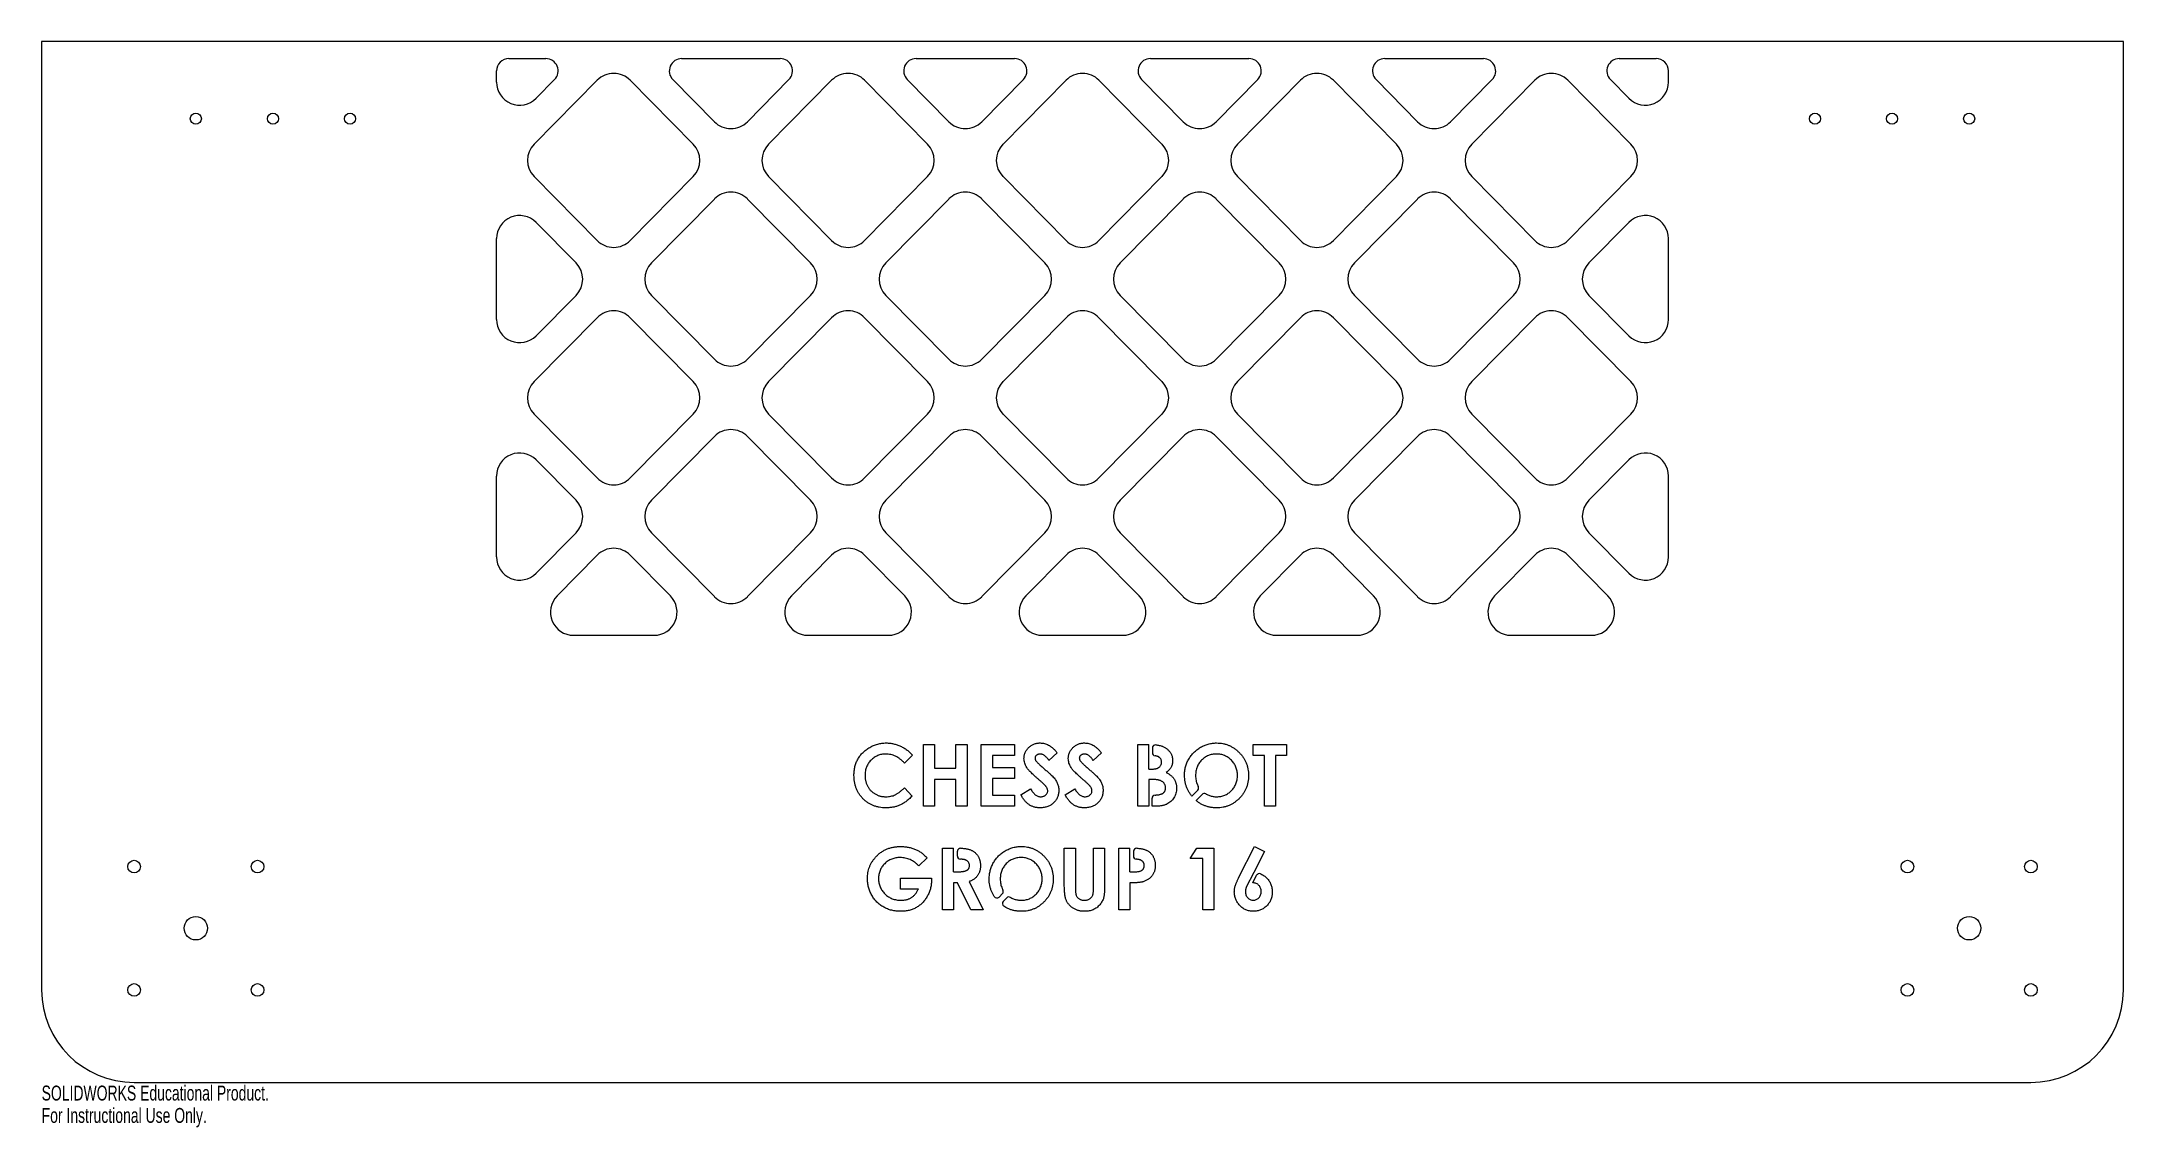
# Model space of a CAD drawing. Header units: millimetres. Extents: x -338 to 338, y -352 to 0.
import ezdxf

# ---------------------------------------------------------------- set-up
doc = ezdxf.new("R2010")
doc.units = ezdxf.units.MM
doc.styles.add('SLDTEXTSTYLE0', font='TXT', dxfattribs={"width": 0.7})

msp = doc.modelspace()

# ---------------------------------------------------------------- texts
at = {"color": 7, "linetype": 'Continuous', "char_height": 4.8336, "attachment_point": 1, "style": 'SLDTEXTSTYLE0'}
for s, insert in [('SOLIDWORKS Educational Product.', (-337.5, -338.52)), ('For Instructional Use Only.', (-337.5, -345.77))]:
    msp.add_mtext(s, dxfattribs=dict(at, insert=insert))

# ---------------------------------------------------------------- linework, layer by layer
at = {"color": 7, "linetype": 'Continuous', "lineweight": 25}
for p, q in [((-337.5, 0), (-337.5, -307.5)), ((337.5, 0), (-337.5, 0)), ((337.5, -307.5), (337.5, 0)), ((-186, -5.5), (-174.02, -5.5)), ((-129.98, -5.5), (-98.02, -5.5)), ((-53.98, -5.5), (-22.02, -5.5)), ((22.02, -5.5), (53.98, -5.5)), ((98.02, -5.5), (129.98, -5.5)), ((174.02, -5.5), (186, -5.5)), ((-190, -13.11), (-190, -9.5)), ((-177.77, -33.23), (-157.34, -12.53)), ((-177.16, -18.38), (-171.18, -12.31)), ((-146.66, -12.53), (-126.23, -33.23)), ((-132.82, -12.31), (-119.34, -25.97)), ((-108.66, -25.97), (-95.18, -12.31)), ((-101.77, -33.23), (-81.34, -12.53)), ((-70.66, -12.53), (-50.23, -33.23)), ((-56.82, -12.31), (-43.34, -25.97)), ((-32.66, -25.97), (-19.18, -12.31)), ((-25.77, -33.23), (-5.34, -12.53)), ((5.34, -12.53), (25.77, -33.23)), ((19.18, -12.31), (32.66, -25.97)), ((43.34, -25.97), (56.82, -12.31)), ((50.23, -33.23), (70.66, -12.53)), ((81.34, -12.53), (101.77, -33.23)), ((95.18, -12.31), (108.66, -25.97)), ((119.34, -25.97), (132.82, -12.31)), ((126.23, -33.23), (146.66, -12.53)), ((157.34, -12.53), (177.77, -33.23)), ((171.18, -12.31), (177.16, -18.38)), ((190, -13.11), (190, -9.5)), ((-177.77, -43.77), (-157.34, -64.47)), ((-146.66, -64.47), (-126.23, -43.77)), ((-101.77, -43.77), (-81.34, -64.47)), ((-70.66, -64.47), (-50.23, -43.77)), ((-25.77, -43.77), (-5.34, -64.47)), ((5.34, -64.47), (25.77, -43.77)), ((50.23, -43.77), (70.66, -64.47)), ((81.34, -64.47), (101.77, -43.77)), ((126.23, -43.77), (146.66, -64.47)), ((157.34, -64.47), (177.77, -43.77)), ((-139.77, -71.73), (-119.34, -51.03)), ((-108.66, -51.03), (-88.23, -71.73)), ((-63.77, -71.73), (-43.34, -51.03)), ((-32.66, -51.03), (-12.23, -71.73)), ((12.23, -71.73), (32.66, -51.03)), ((43.34, -51.03), (63.77, -71.73)), ((88.23, -71.73), (108.66, -51.03)), ((119.34, -51.03), (139.77, -71.73)), ((-177.16, -58.62), (-164.23, -71.73)), ((164.23, -71.73), (177.16, -58.62)), ((-190, -90.11), (-190, -63.89)), ((190, -90.11), (190, -63.89)), ((-177.16, -95.38), (-164.23, -82.27)), ((-139.77, -82.27), (-119.34, -102.97)), ((-108.66, -102.97), (-88.23, -82.27)), ((-63.77, -82.27), (-43.34, -102.97)), ((-32.66, -102.97), (-12.23, -82.27)), ((12.23, -82.27), (32.66, -102.97)), ((43.34, -102.97), (63.77, -82.27)), ((88.23, -82.27), (108.66, -102.97)), ((119.34, -102.97), (139.77, -82.27)), ((164.23, -82.27), (177.16, -95.38)), ((-177.77, -110.23), (-157.34, -89.53)), ((-146.66, -89.53), (-126.23, -110.23)), ((-101.77, -110.23), (-81.34, -89.53)), ((-70.66, -89.53), (-50.23, -110.23)), ((-25.77, -110.23), (-5.34, -89.53)), ((5.34, -89.53), (25.77, -110.23)), ((50.23, -110.23), (70.66, -89.53)), ((81.34, -89.53), (101.77, -110.23)), ((126.23, -110.23), (146.66, -89.53)), ((157.34, -89.53), (177.77, -110.23)), ((-177.77, -120.77), (-157.34, -141.47)), ((-146.66, -141.47), (-126.23, -120.77)), ((-101.77, -120.77), (-81.34, -141.47)), ((-70.66, -141.47), (-50.23, -120.77)), ((-25.77, -120.77), (-5.34, -141.47)), ((5.34, -141.47), (25.77, -120.77)), ((50.23, -120.77), (70.66, -141.47)), ((81.34, -141.47), (101.77, -120.77)), ((126.23, -120.77), (146.66, -141.47)), ((157.34, -141.47), (177.77, -120.77)), ((-139.77, -148.73), (-119.34, -128.03)), ((-108.66, -128.03), (-88.23, -148.73)), ((-63.77, -148.73), (-43.34, -128.03)), ((-32.66, -128.03), (-12.23, -148.73)), ((12.23, -148.73), (32.66, -128.03)), ((43.34, -128.03), (63.77, -148.73)), ((88.23, -148.73), (108.66, -128.03)), ((119.34, -128.03), (139.77, -148.73)), ((-190, -167.11), (-190, -140.89)), ((-177.16, -135.62), (-164.23, -148.73)), ((164.23, -148.73), (177.16, -135.62)), ((190, -167.11), (190, -140.89)), ((-177.16, -172.38), (-164.23, -159.27)), ((-139.77, -159.27), (-119.34, -179.97)), ((-108.66, -179.97), (-88.23, -159.27)), ((-63.77, -159.27), (-43.34, -179.97)), ((-32.66, -179.97), (-12.23, -159.27)), ((12.23, -159.27), (32.66, -179.97)), ((43.34, -179.97), (63.77, -159.27)), ((88.23, -159.27), (108.66, -179.97)), ((119.34, -179.97), (139.77, -159.27)), ((164.23, -159.27), (177.16, -172.38)), ((-170.37, -179.73), (-157.34, -166.53)), ((-146.66, -166.53), (-133.63, -179.73)), ((-94.37, -179.73), (-81.34, -166.53)), ((-70.66, -166.53), (-57.63, -179.73)), ((-18.37, -179.73), (-5.34, -166.53)), ((5.34, -166.53), (18.37, -179.73)), ((57.63, -179.73), (70.66, -166.53)), ((81.34, -166.53), (94.37, -179.73)), ((133.63, -179.73), (146.66, -166.53)), ((157.34, -166.53), (170.37, -179.73)), ((-165.03, -192.5), (-138.97, -192.5)), ((-89.03, -192.5), (-62.97, -192.5)), ((-13.03, -192.5), (13.03, -192.5)), ((62.97, -192.5), (89.03, -192.5)), ((138.97, -192.5), (165.03, -192.5)), ((-51.54, -227.93), (-47.95, -227.93)), ((-51.54, -247.93), (-51.54, -227.93)), ((-47.95, -227.93), (-47.95, -235.62)), ((-41.03, -227.93), (-37.44, -227.93)), ((-41.03, -235.62), (-41.03, -227.93)), ((-37.44, -227.93), (-37.44, -247.93)), ((-32.82, -227.93), (-22.05, -227.93)), ((-32.82, -247.93), (-32.82, -227.93)), ((-22.05, -227.93), (-22.05, -231.52)), ((17.95, -227.93), (21.15, -227.93)), ((17.95, -247.93), (17.95, -227.93)), ((21.54, -235.88), (21.54, -227.93)), ((22.66, -229.03), (22.66, -230.59)), ((55.38, -227.93), (66.15, -227.93)), ((55.38, -231.52), (55.38, -227.93)), ((66.15, -227.93), (66.15, -231.52)), ((-55.13, -231.4), (-57.76, -233.92)), ((-47.95, -235.62), (-41.03, -235.62)), ((-29.23, -231.52), (-29.23, -235.37)), ((-22.05, -231.52), (-29.23, -231.52)), ((-29.23, -235.37), (-22.05, -235.37)), ((-22.05, -235.37), (-22.05, -238.96)), ((-8.21, -230.6), (-10.89, -233.06)), ((6.15, -230.6), (3.47, -233.06)), ((21.54, -235.88), (22.49, -235.88)), ((58.97, -231.52), (55.38, -231.52)), ((58.97, -247.93), (58.97, -231.52)), ((62.56, -231.52), (62.56, -247.93)), ((66.15, -231.52), (62.56, -231.52)), ((-57.76, -241.95), (-55.21, -244.63)), ((-47.95, -239.21), (-47.95, -247.93)), ((-41.03, -239.21), (-47.95, -239.21)), ((-41.03, -247.93), (-41.03, -239.21)), ((-29.23, -238.96), (-29.23, -244.34)), ((-22.05, -238.96), (-29.23, -238.96)), ((-20, -244.19), (-16.84, -242.29)), ((-5.64, -244.19), (-2.48, -242.29)), ((21.54, -239.21), (21.54, -247.93)), ((22.4, -239.21), (21.54, -239.21)), ((37.37, -242.68), (35.44, -244.63)), ((-47.95, -247.93), (-51.54, -247.93)), ((-37.44, -247.93), (-41.03, -247.93)), ((-22.05, -247.93), (-32.82, -247.93)), ((-29.23, -244.34), (-22.05, -244.34)), ((-22.05, -244.34), (-22.05, -247.93)), ((21.54, -247.93), (17.95, -247.93)), ((22.57, -247.93), (22.57, -245.32)), ((23.57, -247.93), (22.57, -247.93)), ((36.84, -246.07), (38.8, -244.09)), ((62.56, -247.93), (58.97, -247.93)), ((-45.38, -281.5), (-45.38, -261.5)), ((-45.38, -261.5), (-41.79, -261.5)), ((-41.79, -269.19), (-41.79, -261.5)), ((-40.57, -264.1), (-40.57, -262.53)), ((-5.9, -261.5), (-2.31, -261.5)), ((-5.9, -273.43), (-5.9, -261.5)), ((-2.31, -261.5), (-2.31, -274.51)), ((3.59, -261.5), (7.18, -261.5)), ((3.59, -274.03), (3.59, -261.5)), ((7.18, -261.5), (7.18, -273.43)), ((11.79, -281.5), (11.79, -261.5)), ((11.79, -261.5), (15.38, -261.5)), ((15.38, -269.19), (15.38, -261.5)), ((16.51, -262.55), (16.51, -264.12)), ((34.87, -264.83), (37.02, -261.5)), ((37.02, -261.5), (42.56, -261.5)), ((42.56, -261.5), (42.56, -281.5)), ((50.74, -270.97), (55.82, -260.98)), ((58.99, -262.59), (55.51, -269.44)), ((55.82, -260.98), (58.99, -262.59)), ((-50.39, -264.68), (-53.1, -267.28)), ((-41.79, -269.19), (-40.4, -269.19)), ((15.38, -269.19), (16.65, -269.19)), ((38.97, -264.83), (34.87, -264.83)), ((38.97, -281.5), (38.97, -264.83)), ((55.51, -269.44), (53.12, -274.19)), ((55.51, -269.44), (55.51, -269.44)), ((-58.97, -271.24), (-49, -271.24)), ((-58.97, -274.83), (-58.97, -271.24)), ((-53.23, -274.83), (-58.97, -274.83)), ((-49, -271.24), (-48.97, -272.09)), ((-41.79, -272.78), (-41.79, -281.5)), ((-40.58, -272.78), (-41.79, -272.78)), ((-36.17, -281.5), (-40.58, -272.78)), ((-36.79, -272.37), (-32.18, -281.5)), ((-25.96, -276.25), (-27.07, -277.37)), ((15.38, -272.78), (15.38, -281.5)), ((55.24, -272.78), (56.47, -270.33)), ((-41.79, -281.5), (-45.38, -281.5)), ((-32.18, -281.5), (-36.17, -281.5)), ((-25.7, -278.82), (-24.54, -277.65)), ((15.38, -281.5), (11.79, -281.5)), ((42.56, -281.5), (38.97, -281.5)), ((-307.5, -337.5), (307.5, -337.5))]:
    msp.add_line(p, q, dxfattribs=at)
for centre, radius in [((-287.5, -25), 1.8), ((-262.5, -25), 1.8), ((-237.5, -25), 1.8), ((237.5, -25), 1.8), ((262.5, -25), 1.8), ((287.5, -25), 1.8), ((-307.5, -267.5), 2.05), ((-267.5, -267.5), 2.05), ((267.5, -267.5), 2.05), ((307.5, -267.5), 2.05), ((-287.5, -287.5), 3.8), ((287.5, -287.5), 3.8), ((-307.5, -307.5), 2.05), ((-267.5, -307.5), 2.05), ((267.5, -307.5), 2.05), ((307.5, -307.5), 2.05)]:
    msp.add_circle(centre, radius, dxfattribs=at)
for centre, radius, start, end in [((-186, -9.5), 4, 90, 180), ((-174.02, -9.5), 4, 315.37448, 90), ((-129.98, -9.5), 4, 90, 224.62552), ((-98.02, -9.5), 4, 315.37448, 90), ((-53.98, -9.5), 4, 90, 224.62552), ((-22.02, -9.5), 4, 315.37448, 90), ((22.02, -9.5), 4, 90, 224.62552), ((53.98, -9.5), 4, 315.37448, 90), ((98.02, -9.5), 4, 90, 224.62552), ((129.98, -9.5), 4, 315.37448, 90), ((174.02, -9.5), 4, 90, 224.62552), ((186, -9.5), 4, 0, 90), ((-182.5, -13.11), 7.5, 180, 315.37448), ((-152, -17.79), 7.5, 44.62552, 135.37448), ((-76, -17.79), 7.5, 44.62552, 135.37448), ((0, -17.79), 7.5, 44.62552, 135.37448), ((76, -17.79), 7.5, 44.62552, 135.37448), ((152, -17.79), 7.5, 44.62552, 135.37448), ((182.5, -13.11), 7.5, 224.62552, 0), ((-114, -20.71), 7.5, 224.62552, 315.37448), ((-38, -20.71), 7.5, 224.62552, 315.37448), ((38, -20.71), 7.5, 224.62552, 315.37448), ((114, -20.71), 7.5, 224.62552, 315.37448), ((-172.44, -38.5), 7.5, 135.37448, 224.62552), ((-131.56, -38.5), 7.5, 315.37448, 44.62552), ((-96.44, -38.5), 7.5, 135.37448, 224.62552), ((-55.56, -38.5), 7.5, 315.37448, 44.62552), ((-20.44, -38.5), 7.5, 135.37448, 224.62552), ((20.44, -38.5), 7.5, 315.37448, 44.62552), ((55.56, -38.5), 7.5, 135.37448, 224.62552), ((96.44, -38.5), 7.5, 315.37448, 44.62552), ((131.56, -38.5), 7.5, 135.37448, 224.62552), ((172.44, -38.5), 7.5, 315.37448, 44.62552), ((-114, -56.29), 7.5, 44.62552, 135.37448), ((-38, -56.29), 7.5, 44.62552, 135.37448), ((38, -56.29), 7.5, 44.62552, 135.37448), ((114, -56.29), 7.5, 44.62552, 135.37448), ((-182.5, -63.89), 7.5, 44.62552, 180), ((182.5, -63.89), 7.5, 0, 135.37448), ((-152, -59.21), 7.5, 224.62552, 315.37448), ((-76, -59.21), 7.5, 224.62552, 315.37448), ((0, -59.21), 7.5, 224.62552, 315.37448), ((76, -59.21), 7.5, 224.62552, 315.37448), ((152, -59.21), 7.5, 224.62552, 315.37448), ((-169.56, -77), 7.5, 315.37448, 44.62552), ((-134.44, -77), 7.5, 135.37448, 224.62552), ((-93.56, -77), 7.5, 315.37448, 44.62552), ((-58.44, -77), 7.5, 135.37448, 224.62552), ((-17.56, -77), 7.5, 315.37448, 44.62552), ((17.56, -77), 7.5, 135.37448, 224.62552), ((58.44, -77), 7.5, 315.37448, 44.62552), ((93.56, -77), 7.5, 135.37448, 224.62552), ((134.44, -77), 7.5, 315.37448, 44.62552), ((169.56, -77), 7.5, 135.37448, 224.62552), ((-152, -94.79), 7.5, 44.62552, 135.37448), ((-76, -94.79), 7.5, 44.62552, 135.37448), ((0, -94.79), 7.5, 44.62552, 135.37448), ((76, -94.79), 7.5, 44.62552, 135.37448), ((152, -94.79), 7.5, 44.62552, 135.37448), ((-182.5, -90.11), 7.5, 180, 315.37448), ((182.5, -90.11), 7.5, 224.62552, 0), ((-114, -97.71), 7.5, 224.62552, 315.37448), ((-38, -97.71), 7.5, 224.62552, 315.37448), ((38, -97.71), 7.5, 224.62552, 315.37448), ((114, -97.71), 7.5, 224.62552, 315.37448), ((-172.44, -115.5), 7.5, 135.37448, 224.62552), ((-131.56, -115.5), 7.5, 315.37448, 44.62552), ((-96.44, -115.5), 7.5, 135.37448, 224.62552), ((-55.56, -115.5), 7.5, 315.37448, 44.62552), ((-20.44, -115.5), 7.5, 135.37448, 224.62552), ((20.44, -115.5), 7.5, 315.37448, 44.62552), ((55.56, -115.5), 7.5, 135.37448, 224.62552), ((96.44, -115.5), 7.5, 315.37448, 44.62552), ((131.56, -115.5), 7.5, 135.37448, 224.62552), ((172.44, -115.5), 7.5, 315.37448, 44.62552), ((-114, -133.29), 7.5, 44.62552, 135.37448), ((-38, -133.29), 7.5, 44.62552, 135.37448), ((38, -133.29), 7.5, 44.62552, 135.37448), ((114, -133.29), 7.5, 44.62552, 135.37448), ((-182.5, -140.89), 7.5, 44.62552, 180), ((182.5, -140.89), 7.5, 0, 135.37448), ((-152, -136.21), 7.5, 224.62552, 315.37448), ((-76, -136.21), 7.5, 224.62552, 315.37448), ((0, -136.21), 7.5, 224.62552, 315.37448), ((76, -136.21), 7.5, 224.62552, 315.37448), ((152, -136.21), 7.5, 224.62552, 315.37448), ((-169.56, -154), 7.5, 315.37448, 44.62552), ((-134.44, -154), 7.5, 135.37448, 224.62552), ((-93.56, -154), 7.5, 315.37448, 44.62552), ((-58.44, -154), 7.5, 135.37448, 224.62552), ((-17.56, -154), 7.5, 315.37448, 44.62552), ((17.56, -154), 7.5, 135.37448, 224.62552), ((58.44, -154), 7.5, 315.37448, 44.62552), ((93.56, -154), 7.5, 135.37448, 224.62552), ((134.44, -154), 7.5, 315.37448, 44.62552), ((169.56, -154), 7.5, 135.37448, 224.62552), ((-182.5, -167.11), 7.5, 180, 315.37448), ((-152, -171.79), 7.5, 44.62552, 135.37448), ((-76, -171.79), 7.5, 44.62552, 135.37448), ((0, -171.79), 7.5, 44.62552, 135.37448), ((76, -171.79), 7.5, 44.62552, 135.37448), ((152, -171.79), 7.5, 44.62552, 135.37448), ((182.5, -167.11), 7.5, 224.62552, 0), ((-165.03, -185), 7.5, 135.37448, 270), ((-138.97, -185), 7.5, 270, 44.62552), ((-114, -174.71), 7.5, 224.62552, 315.37448), ((-89.03, -185), 7.5, 135.37448, 270), ((-62.97, -185), 7.5, 270, 44.62552), ((-38, -174.71), 7.5, 224.62552, 315.37448), ((-13.03, -185), 7.5, 135.37448, 270), ((13.03, -185), 7.5, 270, 44.62552), ((38, -174.71), 7.5, 224.62552, 315.37448), ((62.97, -185), 7.5, 135.37448, 270), ((89.03, -185), 7.5, 270, 44.62552), ((114, -174.71), 7.5, 224.62552, 315.37448), ((138.97, -185), 7.5, 135.37448, 270), ((165.03, -185), 7.5, 270, 44.62552), ((23.66, -229.03), 1, 83.97833, 180), ((23.66, -230.59), 1, 180, 262.12074), ((36.66, -241.98), 1, 315.29841, 29.57932), ((23.57, -245.32), 1, 93.05689, 180), ((39.51, -244.79), 1, 59.72835, 135.29841), ((-39.57, -262.53), 1, 87.03831, 180), ((17.51, -262.55), 1, 86.04713, 180), ((-39.57, -264.1), 1, 180, 267.59493), ((17.51, -264.12), 1, 180, 265.88986), ((57.36, -270.78), 1, 68.30421, 153.28285), ((-26.67, -275.54), 1, 315.29841, 29.57932), ((55.34, -273.78), 1, 87.40224, 92.69134), ((-27.78, -276.66), 1, 212.89132, 315.29841), ((-24.99, -279.53), 1, 135.29841, 236.20461), ((-23.83, -278.35), 1, 59.72835, 135.29841), ((-307.5, -307.5), 30, 180, 270), ((307.5, -307.5), 30, 270, 0)]:
    msp.add_arc(centre, radius, start, end, dxfattribs=at)
for points, knots in [([(-74.1, -237.9), (-74.1, -237.65), (-74.09, -237.17), (-74.02, -236.45), (-73.93, -235.75), (-73.78, -235.07), (-73.59, -234.42), (-73.37, -233.78), (-73.09, -233.17), (-72.79, -232.58), (-72.44, -232.01), (-72.05, -231.47), (-71.63, -230.95), (-71.17, -230.47), (-70.68, -230.02), (-70.15, -229.6), (-69.59, -229.2), (-68.99, -228.83), (-68.37, -228.5), (-67.73, -228.21), (-67.08, -227.97), (-66.42, -227.76), (-65.75, -227.61), (-65.06, -227.5), (-64.37, -227.43), (-63.9, -227.42), (-63.66, -227.42)], [0, 0, 0, 0, 0.044663, 0.088512, 0.130926, 0.172904, 0.214, 0.254985, 0.295291, 0.335772, 0.376181, 0.416178, 0.45635, 0.496512, 0.537041, 0.578119, 0.619725, 0.662422, 0.705299, 0.74743, 0.789433, 0.831267, 0.872825, 0.91487, 0.957027, 1, 1, 1, 1]), ([(-63.66, -227.42), (-63.46, -227.42), (-63.06, -227.43), (-62.46, -227.48), (-61.87, -227.56), (-61.28, -227.68), (-60.7, -227.82), (-60.13, -228), (-59.55, -228.21), (-58.99, -228.45), (-58.44, -228.72), (-57.91, -229.03), (-57.4, -229.35), (-56.9, -229.71), (-56.43, -230.09), (-55.97, -230.5), (-55.54, -230.93), (-55.27, -231.25), (-55.13, -231.4)], [0, 0, 0, 0, 0.062276, 0.123904, 0.185067, 0.24684, 0.308435, 0.370241, 0.432587, 0.495925, 0.559351, 0.621943, 0.684393, 0.746986, 0.809441, 0.872508, 0.935769, 1, 1, 1, 1]), ([(-18.97, -232.49), (-18.97, -232.32), (-18.96, -231.98), (-18.89, -231.49), (-18.77, -231.01), (-18.61, -230.55), (-18.39, -230.11), (-18.13, -229.69), (-17.82, -229.29), (-17.47, -228.91), (-17.08, -228.56), (-16.67, -228.25), (-16.23, -228), (-15.78, -227.78), (-15.29, -227.62), (-14.79, -227.5), (-14.26, -227.43), (-13.91, -227.42), (-13.73, -227.42)], [0, 0, 0, 0, 0.063173, 0.124457, 0.184841, 0.244567, 0.304319, 0.3652, 0.427421, 0.491262, 0.555499, 0.618605, 0.680495, 0.742473, 0.804991, 0.868252, 0.932887, 1, 1, 1, 1]), ([(-13.73, -227.42), (-13.49, -227.43), (-13.02, -227.44), (-12.33, -227.58), (-11.65, -227.79), (-11.1, -228.04), (-10.67, -228.29), (-10.33, -228.52), (-10, -228.78), (-9.65, -229.07), (-9.3, -229.41), (-8.94, -229.77), (-8.57, -230.17), (-8.33, -230.46), (-8.21, -230.6)], [0, 0, 0, 0, 0.10691, 0.212977, 0.319777, 0.428556, 0.485857, 0.546559, 0.611431, 0.679821, 0.753159, 0.830753, 0.913133, 1, 1, 1, 1]), ([(-4.62, -232.49), (-4.61, -232.32), (-4.6, -231.98), (-4.53, -231.49), (-4.41, -231.01), (-4.25, -230.55), (-4.03, -230.11), (-3.77, -229.69), (-3.46, -229.29), (-3.11, -228.91), (-2.72, -228.56), (-2.31, -228.25), (-1.87, -228), (-1.42, -227.78), (-0.93, -227.62), (-0.43, -227.5), (0.09, -227.43), (0.45, -227.42), (0.63, -227.42)], [0, 0, 0, 0, 0.063173, 0.124457, 0.184841, 0.244567, 0.304319, 0.3652, 0.427421, 0.491262, 0.555499, 0.618605, 0.680495, 0.742473, 0.804991, 0.868252, 0.932887, 1, 1, 1, 1]), ([(0.63, -227.42), (0.87, -227.43), (1.34, -227.44), (2.03, -227.58), (2.71, -227.79), (3.26, -228.04), (3.69, -228.29), (4.02, -228.52), (4.36, -228.78), (4.71, -229.07), (5.06, -229.41), (5.42, -229.77), (5.79, -230.17), (6.03, -230.46), (6.15, -230.6)], [0, 0, 0, 0, 0.10691, 0.212977, 0.319777, 0.428556, 0.485857, 0.546559, 0.611431, 0.679821, 0.753159, 0.830753, 0.913133, 1, 1, 1, 1]), ([(23.77, -228.04), (23.86, -228.05), (24.11, -228.08), (24.48, -228.13), (24.87, -228.2), (25.12, -228.26), (25.23, -228.29)], [0.6379839, 0.6379839, 0.6379839, 0.6379839, 0.707952, 0.816322, 0.9135847, 1, 1, 1, 1]), ([(25.23, -228.29), (25.38, -228.33), (25.68, -228.41), (26.1, -228.58), (26.5, -228.76), (26.88, -228.97), (27.23, -229.2), (27.56, -229.47), (27.87, -229.76), (28.15, -230.07), (28.41, -230.4), (28.63, -230.75), (28.82, -231.11), (28.97, -231.49), (29.08, -231.89), (29.17, -232.29), (29.22, -232.72), (29.23, -233), (29.23, -233.15)], [0, 0, 0, 0, 0.06875, 0.134909, 0.199721, 0.262974, 0.325357, 0.387336, 0.449407, 0.511118, 0.572473, 0.633077, 0.692861, 0.752561, 0.812738, 0.873479, 0.935776, 1, 1, 1, 1]), ([(33.08, -237.92), (33.08, -237.69), (33.09, -237.22), (33.16, -236.52), (33.26, -235.84), (33.42, -235.17), (33.61, -234.52), (33.85, -233.88), (34.13, -233.25), (34.46, -232.64), (34.82, -232.06), (35.21, -231.5), (35.64, -230.98), (36.1, -230.48), (36.6, -230.02), (37.12, -229.59), (37.68, -229.19), (38.27, -228.82), (38.88, -228.49), (39.51, -228.21), (40.14, -227.96), (40.79, -227.77), (41.45, -227.61), (42.13, -227.5), (42.81, -227.43), (43.27, -227.42), (43.5, -227.42)], [0, 0, 0, 0, 0.043114, 0.085683, 0.127594, 0.169059, 0.210432, 0.251811, 0.293444, 0.335381, 0.377477, 0.418688, 0.459873, 0.500873, 0.541873, 0.583212, 0.624763, 0.666988, 0.70937, 0.751103, 0.792568, 0.833545, 0.874827, 0.916018, 0.957859, 1, 1, 1, 1]), ([(43.5, -227.42), (43.85, -227.43), (44.54, -227.45), (45.55, -227.59), (46.52, -227.84), (47.45, -228.17), (48.35, -228.61), (49.21, -229.14), (50.03, -229.77), (50.8, -230.49), (51.52, -231.27), (52.14, -232.1), (52.67, -232.98), (53.1, -233.9), (53.44, -234.86), (53.67, -235.87), (53.82, -236.92), (53.84, -237.63), (53.85, -237.99)], [0, 0, 0, 0, 0.063396, 0.125157, 0.185649, 0.245977, 0.306108, 0.367351, 0.429902, 0.49454, 0.559373, 0.62241, 0.684357, 0.745807, 0.80743, 0.869996, 0.933928, 1, 1, 1, 1]), ([(-63.8, -231.01), (-64.03, -231.02), (-64.49, -231.03), (-65.16, -231.12), (-65.8, -231.28), (-66.42, -231.5), (-67, -231.78), (-67.56, -232.12), (-68.09, -232.53), (-68.58, -232.99), (-69.03, -233.5), (-69.43, -234.04), (-69.76, -234.61), (-70.04, -235.21), (-70.25, -235.84), (-70.4, -236.5), (-70.49, -237.19), (-70.51, -237.65), (-70.51, -237.89)], [0, 0, 0, 0, 0.064715, 0.127707, 0.188882, 0.249158, 0.309661, 0.370225, 0.432332, 0.495782, 0.559304, 0.621861, 0.683322, 0.744523, 0.806088, 0.868994, 0.933419, 1, 1, 1, 1]), ([(-57.76, -233.92), (-57.98, -233.69), (-58.42, -233.24), (-59.12, -232.64), (-59.85, -232.14), (-60.6, -231.72), (-61.37, -231.4), (-62.16, -231.17), (-62.97, -231.03), (-63.53, -231.02), (-63.8, -231.01)], [0, 0, 0, 0, 0.139406, 0.272304, 0.399525, 0.522811, 0.642663, 0.761023, 0.879801, 1, 1, 1, 1]), ([(-13.93, -239.51), (-14.19, -239.29), (-14.68, -238.88), (-15.37, -238.27), (-15.99, -237.7), (-16.54, -237.16), (-17.02, -236.67), (-17.43, -236.21), (-17.77, -235.79), (-18.12, -235.29), (-18.46, -234.68), (-18.75, -233.95), (-18.94, -233.22), (-18.96, -232.73), (-18.97, -232.49)], [0, 0, 0, 0, 0.112125, 0.215201, 0.309902, 0.395959, 0.473447, 0.54214, 0.602523, 0.654726, 0.747804, 0.835278, 0.918925, 1, 1, 1, 1]), ([(-13.77, -231.01), (-13.88, -231.01), (-14.1, -231.02), (-14.41, -231.1), (-14.69, -231.23), (-14.93, -231.4), (-15.13, -231.61), (-15.28, -231.83), (-15.37, -232.07), (-15.38, -232.24), (-15.38, -232.32)], [0, 0, 0, 0, 0.148126, 0.285993, 0.416634, 0.54738, 0.671583, 0.784401, 0.893266, 1, 1, 1, 1]), ([(-15.38, -232.32), (-15.38, -232.4), (-15.37, -232.57), (-15.31, -232.82), (-15.2, -233.06), (-15.1, -233.2), (-15.05, -233.28)], [0, 0, 0, 0, 0.241881, 0.487115, 0.737838, 1, 1, 1, 1]), ([(-15.05, -233.28), (-15.01, -233.33), (-14.9, -233.47), (-14.7, -233.68), (-14.44, -233.94), (-14.13, -234.24), (-13.77, -234.58), (-13.34, -234.97), (-12.86, -235.4), (-12.51, -235.7), (-12.34, -235.86)], [0, 0, 0, 0, 0.059234, 0.136349, 0.233805, 0.349411, 0.483179, 0.635967, 0.809243, 1, 1, 1, 1]), ([(-10.89, -233.06), (-11, -232.9), (-11.23, -232.59), (-11.58, -232.17), (-11.94, -231.81), (-12.3, -231.52), (-12.66, -231.29), (-13.03, -231.13), (-13.4, -231.03), (-13.64, -231.02), (-13.77, -231.01)], [0, 0, 0, 0, 0.16242, 0.311824, 0.448433, 0.573381, 0.689077, 0.797573, 0.900293, 1, 1, 1, 1]), ([(-12.34, -235.86), (-12.17, -236), (-11.85, -236.28), (-11.39, -236.67), (-10.99, -237.02), (-10.64, -237.33), (-10.35, -237.6), (-10.11, -237.83), (-9.92, -238.01), (-9.81, -238.12), (-9.76, -238.16)], [0, 0, 0, 0, 0.192953, 0.366184, 0.520457, 0.655012, 0.770624, 0.865677, 0.942675, 1, 1, 1, 1]), ([(0.42, -239.51), (0.17, -239.29), (-0.32, -238.88), (-1.01, -238.27), (-1.63, -237.7), (-2.18, -237.16), (-2.66, -236.67), (-3.07, -236.21), (-3.41, -235.79), (-3.77, -235.29), (-4.1, -234.68), (-4.39, -233.95), (-4.58, -233.22), (-4.6, -232.73), (-4.62, -232.49)], [0, 0, 0, 0, 0.112125, 0.215201, 0.309902, 0.395959, 0.473447, 0.54214, 0.602523, 0.654726, 0.747804, 0.835278, 0.918925, 1, 1, 1, 1]), ([(0.59, -231.01), (0.48, -231.01), (0.26, -231.02), (-0.05, -231.1), (-0.33, -231.23), (-0.58, -231.4), (-0.77, -231.61), (-0.92, -231.83), (-1.01, -232.07), (-1.02, -232.24), (-1.03, -232.32)], [0, 0, 0, 0, 0.148126, 0.285993, 0.416634, 0.54738, 0.671583, 0.784401, 0.893266, 1, 1, 1, 1]), ([(-1.03, -232.32), (-1.02, -232.4), (-1.01, -232.57), (-0.95, -232.82), (-0.84, -233.06), (-0.74, -233.2), (-0.69, -233.28)], [0, 0, 0, 0, 0.241881, 0.487115, 0.737838, 1, 1, 1, 1]), ([(-0.69, -233.28), (-0.65, -233.33), (-0.54, -233.47), (-0.34, -233.68), (-0.09, -233.94), (0.23, -234.24), (0.59, -234.58), (1.02, -234.97), (1.5, -235.4), (1.84, -235.7), (2.02, -235.86)], [0, 0, 0, 0, 0.059234, 0.136349, 0.233805, 0.349411, 0.483179, 0.635967, 0.809243, 1, 1, 1, 1]), ([(3.47, -233.06), (3.35, -232.9), (3.13, -232.59), (2.78, -232.17), (2.42, -231.81), (2.06, -231.52), (1.7, -231.29), (1.33, -231.13), (0.96, -231.03), (0.72, -231.02), (0.59, -231.01)], [0, 0, 0, 0, 0.16242, 0.311824, 0.448433, 0.573381, 0.689077, 0.797573, 0.900293, 1, 1, 1, 1]), ([(2.02, -235.86), (2.19, -236), (2.51, -236.28), (2.97, -236.67), (3.36, -237.02), (3.71, -237.33), (4.01, -237.6), (4.25, -237.83), (4.44, -238.01), (4.55, -238.12), (4.6, -238.16)], [0, 0, 0, 0, 0.192953, 0.366184, 0.520457, 0.655012, 0.770624, 0.865677, 0.942675, 1, 1, 1, 1]), ([(22.49, -235.88), (22.62, -235.88), (22.87, -235.88), (23.23, -235.85), (23.57, -235.8), (23.88, -235.73), (24.16, -235.65), (24.42, -235.55), (24.66, -235.42), (24.93, -235.24), (25.22, -234.96), (25.47, -234.57), (25.62, -234.11), (25.63, -233.79), (25.64, -233.63)], [0, 0, 0, 0, 0.088776, 0.171377, 0.248114, 0.321161, 0.388033, 0.452091, 0.512268, 0.568866, 0.676936, 0.781012, 0.886918, 1, 1, 1, 1]), ([(25.64, -233.63), (25.63, -233.47), (25.62, -233.17), (25.47, -232.75), (25.24, -232.38), (24.96, -232.13), (24.71, -231.95), (24.49, -231.84), (24.24, -231.73), (23.97, -231.66), (23.73, -231.61), (23.58, -231.58), (23.53, -231.58)], [0, 0, 0, 0, 0.1123319, 0.2171892, 0.3207764, 0.4294461, 0.4868895, 0.5473482, 0.6105516, 0.6785404, 0.7510058, 0.7899775, 0.7899775, 0.7899775, 0.7899775]), ([(29.23, -233.15), (29.22, -233.34), (29.21, -233.7), (29.12, -234.25), (28.96, -234.76), (28.75, -235.25), (28.46, -235.72), (28.1, -236.16), (27.66, -236.6), (27.33, -236.87), (27.16, -237)], [0, 0, 0, 0, 0.12327, 0.242641, 0.359427, 0.47555, 0.593898, 0.720202, 0.854465, 1, 1, 1, 1]), ([(43.45, -231.01), (43.21, -231.02), (42.75, -231.03), (42.07, -231.12), (41.42, -231.27), (40.8, -231.49), (40.21, -231.77), (39.65, -232.11), (39.12, -232.51), (38.61, -232.97), (38.16, -233.47), (37.76, -234.02), (37.42, -234.6), (37.14, -235.21), (36.93, -235.85), (36.78, -236.53), (36.68, -237.24), (36.67, -237.72), (36.67, -237.97)], [0, 0, 0, 0, 0.064609, 0.127512, 0.188521, 0.248708, 0.308598, 0.368812, 0.429888, 0.492802, 0.555743, 0.617485, 0.678969, 0.740198, 0.80236, 0.866245, 0.931707, 1, 1, 1, 1]), ([(50.26, -237.94), (50.25, -237.71), (50.24, -237.24), (50.14, -236.55), (49.99, -235.89), (49.77, -235.26), (49.49, -234.65), (49.15, -234.08), (48.74, -233.53), (48.28, -233.02), (47.78, -232.55), (47.24, -232.14), (46.67, -231.78), (46.08, -231.5), (45.46, -231.28), (44.81, -231.12), (44.14, -231.03), (43.68, -231.02), (43.45, -231.01)], [0, 0, 0, 0, 0.065939, 0.129791, 0.192175, 0.253617, 0.314719, 0.376282, 0.438973, 0.503175, 0.567329, 0.629651, 0.69065, 0.751238, 0.811754, 0.872788, 0.93554, 1, 1, 1, 1]), ([(-63.72, -248.44), (-64.09, -248.44), (-64.82, -248.42), (-65.89, -248.28), (-66.91, -248.05), (-67.87, -247.72), (-68.79, -247.3), (-69.65, -246.79), (-70.46, -246.19), (-71.21, -245.5), (-71.88, -244.73), (-72.48, -243.91), (-72.98, -243.03), (-73.39, -242.11), (-73.71, -241.13), (-73.94, -240.1), (-74.08, -239.02), (-74.09, -238.28), (-74.1, -237.9)], [0, 0, 0, 0, 0.0673762, 0.1318366, 0.1944611, 0.255346, 0.3155883, 0.3756275, 0.4361379, 0.4977786, 0.5594704, 0.6202778, 0.6807877, 0.7414916, 0.8032154, 0.8664928, 0.9319104, 1, 1, 1, 1]), ([(-70.51, -237.89), (-70.51, -238.06), (-70.51, -238.39), (-70.47, -238.87), (-70.4, -239.35), (-70.3, -239.8), (-70.18, -240.25), (-70.04, -240.68), (-69.86, -241.09), (-69.66, -241.5), (-69.43, -241.87), (-69.18, -242.24), (-68.91, -242.58), (-68.62, -242.9), (-68.3, -243.2), (-67.97, -243.47), (-67.6, -243.73), (-67.23, -243.97), (-66.83, -244.17), (-66.42, -244.36), (-66, -244.51), (-65.57, -244.63), (-65.12, -244.74), (-64.67, -244.8), (-64.21, -244.85), (-63.89, -244.85), (-63.73, -244.85)], [0, 0, 0, 0, 0.045986, 0.090639, 0.134485, 0.177331, 0.219265, 0.260785, 0.302317, 0.343436, 0.384181, 0.424376, 0.464181, 0.504012, 0.543822, 0.583802, 0.624419, 0.665548, 0.706675, 0.747827, 0.788895, 0.830219, 0.871707, 0.913734, 0.956588, 1, 1, 1, 1]), ([(-63.73, -244.85), (-63.47, -244.85), (-62.94, -244.83), (-62.17, -244.71), (-61.43, -244.52), (-60.85, -244.29), (-60.39, -244.06), (-60.04, -243.85), (-59.67, -243.61), (-59.31, -243.34), (-58.93, -243.04), (-58.55, -242.7), (-58.15, -242.34), (-57.89, -242.08), (-57.76, -241.95)], [0, 0, 0, 0, 0.117048, 0.22997, 0.340704, 0.449355, 0.505557, 0.565303, 0.628205, 0.694729, 0.765019, 0.83958, 0.91775, 1, 1, 1, 1]), ([(-16.84, -242.29), (-16.73, -242.49), (-16.5, -242.88), (-16.12, -243.4), (-15.74, -243.85), (-15.33, -244.21), (-14.91, -244.5), (-14.48, -244.71), (-14.03, -244.83), (-13.72, -244.85), (-13.57, -244.85)], [0, 0, 0, 0, 0.160458, 0.307612, 0.442139, 0.566229, 0.681222, 0.789558, 0.895029, 1, 1, 1, 1]), ([(-11.28, -242.96), (-11.29, -242.85), (-11.3, -242.61), (-11.4, -242.27), (-11.55, -241.92), (-11.74, -241.64), (-11.92, -241.41), (-12.1, -241.2), (-12.32, -240.97), (-12.57, -240.73), (-12.86, -240.45), (-13.18, -240.16), (-13.54, -239.84), (-13.8, -239.62), (-13.93, -239.51)], [0, 0, 0, 0, 0.076347, 0.155091, 0.238352, 0.328404, 0.379384, 0.439618, 0.509831, 0.588875, 0.677436, 0.775547, 0.882636, 1, 1, 1, 1]), ([(-7.69, -242.75), (-7.7, -242.95), (-7.7, -243.35), (-7.79, -243.93), (-7.91, -244.48), (-8.1, -245.01), (-8.33, -245.51), (-8.62, -245.98), (-8.96, -246.43), (-9.35, -246.84), (-9.78, -247.22), (-10.25, -247.55), (-10.75, -247.82), (-11.28, -248.05), (-11.84, -248.23), (-12.43, -248.35), (-13.05, -248.43), (-13.48, -248.44), (-13.7, -248.44)], [0, 0, 0, 0, 0.065201, 0.127927, 0.189047, 0.248544, 0.307607, 0.367248, 0.426963, 0.488617, 0.550392, 0.611331, 0.672556, 0.734024, 0.797341, 0.86225, 0.929625, 1, 1, 1, 1]), ([(-13.57, -244.85), (-13.41, -244.85), (-13.11, -244.84), (-12.68, -244.72), (-12.28, -244.55), (-11.94, -244.29), (-11.65, -244), (-11.44, -243.68), (-11.3, -243.33), (-11.29, -243.08), (-11.28, -242.96)], [0, 0, 0, 0, 0.141986, 0.275473, 0.404346, 0.53543, 0.661427, 0.777867, 0.88828, 1, 1, 1, 1]), ([(-9.76, -238.16), (-9.58, -238.36), (-9.24, -238.72), (-8.8, -239.29), (-8.44, -239.85), (-8.16, -240.4), (-7.95, -240.96), (-7.8, -241.53), (-7.71, -242.13), (-7.7, -242.54), (-7.69, -242.75)], [0, 0, 0, 0, 0.150833, 0.289954, 0.417139, 0.535255, 0.648751, 0.762405, 0.879827, 1, 1, 1, 1]), ([(-2.48, -242.29), (-2.37, -242.49), (-2.14, -242.88), (-1.77, -243.4), (-1.38, -243.85), (-0.97, -244.21), (-0.55, -244.5), (-0.12, -244.71), (0.33, -244.83), (0.64, -244.85), (0.79, -244.85)], [0, 0, 0, 0, 0.160458, 0.307612, 0.442139, 0.566229, 0.681222, 0.789558, 0.895029, 1, 1, 1, 1]), ([(3.08, -242.96), (3.07, -242.85), (3.06, -242.61), (2.96, -242.27), (2.8, -241.92), (2.62, -241.64), (2.44, -241.41), (2.26, -241.2), (2.04, -240.97), (1.79, -240.73), (1.5, -240.45), (1.18, -240.16), (0.81, -239.84), (0.56, -239.62), (0.42, -239.51)], [0, 0, 0, 0, 0.076347, 0.155091, 0.238352, 0.328404, 0.379384, 0.439618, 0.509831, 0.588875, 0.677436, 0.775547, 0.882636, 1, 1, 1, 1]), ([(6.67, -242.75), (6.66, -242.95), (6.66, -243.35), (6.57, -243.93), (6.45, -244.48), (6.26, -245.01), (6.03, -245.51), (5.74, -245.98), (5.4, -246.43), (5.01, -246.84), (4.57, -247.22), (4.11, -247.55), (3.61, -247.82), (3.08, -248.05), (2.52, -248.23), (1.93, -248.35), (1.31, -248.43), (0.88, -248.44), (0.66, -248.44)], [0, 0, 0, 0, 0.065201, 0.127927, 0.189047, 0.248544, 0.307607, 0.367248, 0.426963, 0.488617, 0.550392, 0.611331, 0.672556, 0.734024, 0.797341, 0.86225, 0.929625, 1, 1, 1, 1]), ([(0.79, -244.85), (0.95, -244.85), (1.25, -244.84), (1.68, -244.72), (2.08, -244.55), (2.42, -244.29), (2.71, -244), (2.92, -243.68), (3.06, -243.33), (3.07, -243.08), (3.08, -242.96)], [0, 0, 0, 0, 0.141986, 0.275473, 0.404346, 0.53543, 0.661427, 0.777867, 0.88828, 1, 1, 1, 1]), ([(4.6, -238.16), (4.78, -238.36), (5.12, -238.72), (5.56, -239.29), (5.92, -239.85), (6.2, -240.4), (6.41, -240.96), (6.56, -241.53), (6.65, -242.13), (6.66, -242.54), (6.67, -242.75)], [0, 0, 0, 0, 0.150833, 0.289954, 0.417139, 0.535255, 0.648751, 0.762405, 0.879827, 1, 1, 1, 1]), ([(26.92, -242), (26.92, -241.9), (26.91, -241.69), (26.87, -241.39), (26.78, -241.11), (26.67, -240.84), (26.52, -240.6), (26.34, -240.36), (26.12, -240.15), (25.87, -239.95), (25.59, -239.78), (25.26, -239.62), (24.89, -239.5), (24.47, -239.4), (24.01, -239.31), (23.51, -239.26), (22.97, -239.22), (22.59, -239.22), (22.4, -239.21)], [0, 0, 0, 0, 0.052826, 0.102892, 0.151698, 0.199578, 0.247224, 0.295723, 0.346254, 0.398507, 0.45429, 0.514042, 0.579093, 0.650037, 0.727451, 0.811452, 0.902476, 1, 1, 1, 1]), ([(23.52, -244.32), (23.6, -244.32), (23.84, -244.3), (24.24, -244.26), (24.7, -244.2), (25.11, -244.12), (25.47, -244.01), (25.77, -243.9), (26.03, -243.76), (26.24, -243.59), (26.43, -243.42), (26.58, -243.22), (26.7, -243.01), (26.81, -242.78), (26.87, -242.54), (26.92, -242.28), (26.92, -242.09), (26.92, -242)], [0.1692531, 0.1692531, 0.1692531, 0.1692531, 0.210657, 0.3020025, 0.3851432, 0.4590126, 0.5247192, 0.5832266, 0.6342083, 0.6811857, 0.7262751, 0.7701133, 0.81408, 0.8579942, 0.9033387, 0.9505448, 1, 1, 1, 1]), ([(30.51, -242.14), (30.5, -242.42), (30.48, -242.95), (30.32, -243.75), (30.03, -244.5), (29.66, -245.2), (29.19, -245.84), (28.65, -246.41), (28.05, -246.88), (27.5, -247.2), (27.02, -247.42), (26.62, -247.55), (26.2, -247.68), (25.73, -247.76), (25.24, -247.84), (24.71, -247.89), (24.16, -247.92), (23.77, -247.93), (23.57, -247.93)], [0, 0, 0, 0, 0.080259, 0.158391, 0.236258, 0.315105, 0.393222, 0.468731, 0.542781, 0.617708, 0.656365, 0.69708, 0.740697, 0.786729, 0.835579, 0.88725, 0.941898, 1, 1, 1, 1]), ([(27.16, -237), (27.3, -237.07), (27.57, -237.22), (27.97, -237.45), (28.33, -237.69), (28.66, -237.95), (28.97, -238.23), (29.25, -238.51), (29.49, -238.81), (29.71, -239.13), (29.9, -239.45), (30.06, -239.79), (30.2, -240.15), (30.32, -240.52), (30.41, -240.91), (30.46, -241.31), (30.51, -241.72), (30.51, -242), (30.51, -242.14)], [0, 0, 0, 0, 0.072791, 0.142723, 0.209491, 0.274716, 0.336886, 0.397686, 0.457054, 0.515313, 0.572822, 0.630776, 0.689505, 0.748743, 0.809225, 0.870715, 0.934265, 1, 1, 1, 1]), ([(35.44, -244.63), (35.41, -244.6), (35.17, -244.3), (34.74, -243.71), (34.23, -242.84), (33.81, -241.92), (33.48, -240.98), (33.24, -239.99), (33.11, -238.97), (33.09, -238.28), (33.08, -237.92)], [0.5605265, 0.5605265, 0.5605265, 0.5605265, 0.5686583, 0.6309862, 0.6922881, 0.7526154, 0.8131995, 0.8740161, 0.9361584, 1, 1, 1, 1]), ([(36.67, -237.97), (36.67, -238.25), (36.69, -238.78), (36.8, -239.57), (36.99, -240.31), (37.25, -240.94), (37.44, -241.33), (37.53, -241.48)], [0, 0, 0, 0, 0.1348068, 0.2641991, 0.3884618, 0.5099421, 0.5997134, 0.5997134, 0.5997134, 0.5997134]), ([(43.52, -244.85), (43.75, -244.85), (44.2, -244.84), (44.86, -244.74), (45.5, -244.58), (46.11, -244.37), (46.7, -244.09), (47.26, -243.74), (47.79, -243.33), (48.29, -242.87), (48.75, -242.36), (49.15, -241.82), (49.5, -241.24), (49.77, -240.64), (49.99, -240.01), (50.14, -239.34), (50.24, -238.65), (50.25, -238.18), (50.26, -237.94)], [0, 0, 0, 0, 0.064147, 0.126212, 0.186841, 0.246936, 0.307256, 0.368151, 0.430071, 0.493875, 0.557981, 0.62087, 0.682525, 0.744036, 0.805889, 0.868968, 0.933247, 1, 1, 1, 1]), ([(53.85, -237.99), (53.84, -238.35), (53.82, -239.06), (53.68, -240.09), (53.44, -241.09), (53.11, -242.04), (52.68, -242.95), (52.16, -243.82), (51.54, -244.65), (50.85, -245.42), (50.08, -246.13), (49.26, -246.75), (48.41, -247.27), (47.51, -247.7), (46.57, -248.04), (45.59, -248.27), (44.57, -248.42), (43.88, -248.44), (43.53, -248.44)], [0, 0, 0, 0, 0.065722, 0.129508, 0.191722, 0.253161, 0.314316, 0.375952, 0.43862, 0.502973, 0.567129, 0.629552, 0.690477, 0.751072, 0.811668, 0.872929, 0.935501, 1, 1, 1, 1]), ([(-55.21, -244.63), (-55.39, -244.8), (-55.74, -245.14), (-56.27, -245.62), (-56.79, -246.05), (-57.31, -246.45), (-57.82, -246.8), (-58.32, -247.11), (-58.81, -247.38), (-59.31, -247.62), (-59.8, -247.81), (-60.31, -247.98), (-60.84, -248.13), (-61.38, -248.24), (-61.94, -248.33), (-62.52, -248.4), (-63.11, -248.44), (-63.51, -248.44), (-63.72, -248.44)], [0, 0, 0, 0, 0.077783, 0.151816, 0.22254, 0.290278, 0.354641, 0.415798, 0.474709, 0.530426, 0.58558, 0.640906, 0.697901, 0.75542, 0.814521, 0.874462, 0.93667, 1, 1, 1, 1]), ([(-13.7, -248.44), (-13.87, -248.44), (-14.21, -248.44), (-14.71, -248.39), (-15.19, -248.31), (-15.65, -248.19), (-16.1, -248.05), (-16.54, -247.87), (-16.95, -247.66), (-17.35, -247.42), (-17.73, -247.14), (-18.1, -246.83), (-18.45, -246.48), (-18.79, -246.09), (-19.11, -245.67), (-19.43, -245.21), (-19.72, -244.71), (-19.91, -244.36), (-20, -244.19)], [0, 0, 0, 0, 0.063551, 0.125868, 0.18624, 0.244977, 0.303358, 0.36123, 0.418489, 0.475937, 0.534204, 0.594059, 0.655469, 0.718772, 0.784975, 0.853522, 0.925182, 1, 1, 1, 1]), ([(0.66, -248.44), (0.49, -248.44), (0.15, -248.44), (-0.35, -248.39), (-0.83, -248.31), (-1.29, -248.19), (-1.74, -248.05), (-2.18, -247.87), (-2.59, -247.66), (-2.99, -247.42), (-3.37, -247.14), (-3.74, -246.83), (-4.09, -246.48), (-4.43, -246.09), (-4.75, -245.67), (-5.07, -245.21), (-5.37, -244.71), (-5.55, -244.36), (-5.64, -244.19)], [0, 0, 0, 0, 0.063551, 0.125868, 0.18624, 0.244977, 0.303358, 0.36123, 0.418489, 0.475937, 0.534204, 0.594059, 0.655469, 0.718772, 0.784975, 0.853522, 0.925182, 1, 1, 1, 1]), ([(43.53, -248.44), (43.16, -248.44), (42.44, -248.42), (41.38, -248.26), (40.37, -248.03), (39.41, -247.68), (38.49, -247.24), (37.63, -246.71), (37.09, -246.29), (36.84, -246.07)], [0, 0, 0, 0, 0.0667487, 0.131152, 0.1937322, 0.2553255, 0.3163882, 0.3780269, 0.4393385, 0.4393385, 0.4393385, 0.4393385]), ([(40.01, -243.93), (40.05, -243.95), (40.25, -244.07), (40.64, -244.26), (41.18, -244.48), (41.74, -244.65), (42.32, -244.77), (42.91, -244.84), (43.31, -244.85), (43.52, -244.85)], [0.226713, 0.226713, 0.226713, 0.226713, 0.2530984, 0.3761841, 0.4989363, 0.6215259, 0.7457069, 0.8715754, 1, 1, 1, 1]), ([(-67.12, -264.48), (-66.99, -264.34), (-66.73, -264.05), (-66.32, -263.66), (-65.89, -263.29), (-65.45, -262.95), (-64.99, -262.63), (-64.52, -262.35), (-64.04, -262.08), (-63.54, -261.85), (-63.03, -261.65), (-62.49, -261.47), (-61.95, -261.32), (-61.39, -261.2), (-60.82, -261.1), (-60.23, -261.04), (-59.63, -260.99), (-59.22, -260.98), (-59.02, -260.98)], [0, 0, 0, 0, 0.063787, 0.126616, 0.188343, 0.249479, 0.309864, 0.370656, 0.430675, 0.491278, 0.551874, 0.613065, 0.675167, 0.737705, 0.801473, 0.866116, 0.93226, 1, 1, 1, 1]), ([(-59.02, -260.98), (-58.8, -260.99), (-58.38, -260.99), (-57.74, -261.04), (-57.11, -261.11), (-56.5, -261.21), (-55.89, -261.35), (-55.3, -261.51), (-54.71, -261.7), (-54.33, -261.85), (-54.14, -261.93)], [0, 0, 0, 0, 0.128976, 0.256614, 0.382375, 0.50745, 0.631232, 0.754221, 0.877301, 1, 1, 1, 1]), ([(-54.14, -261.93), (-53.98, -262), (-53.65, -262.14), (-53.18, -262.4), (-52.7, -262.69), (-52.23, -263.01), (-51.77, -263.38), (-51.3, -263.78), (-50.84, -264.21), (-50.54, -264.52), (-50.39, -264.68)], [0, 0, 0, 0, 0.111799, 0.227396, 0.345657, 0.4674, 0.594208, 0.724678, 0.859647, 1, 1, 1, 1]), ([(-39.52, -261.54), (-39.31, -261.55), (-38.89, -261.57), (-38.28, -261.63), (-37.7, -261.72), (-37.18, -261.82), (-36.72, -261.93), (-36.32, -262.07), (-35.95, -262.23), (-35.62, -262.41), (-35.29, -262.61), (-34.99, -262.84), (-34.71, -263.1), (-34.44, -263.37), (-34.19, -263.67), (-33.96, -264), (-33.75, -264.34), (-33.57, -264.7), (-33.42, -265.08), (-33.29, -265.47), (-33.2, -265.87), (-33.13, -266.29), (-33.08, -266.73), (-33.08, -267.03), (-33.08, -267.18)], [0.1477641, 0.1477641, 0.1477641, 0.1477641, 0.2022774, 0.2588951, 0.3104829, 0.3570952, 0.3985136, 0.4350375, 0.4692515, 0.502805, 0.5362104, 0.5693794, 0.6028015, 0.6366658, 0.6709287, 0.705803, 0.7411891, 0.7763043, 0.8120043, 0.847969, 0.8845218, 0.9219742, 0.9601982, 1, 1, 1, 1]), ([(-30.26, -271.49), (-30.25, -271.25), (-30.25, -270.78), (-30.17, -270.08), (-30.07, -269.4), (-29.91, -268.73), (-29.72, -268.08), (-29.48, -267.44), (-29.2, -266.82), (-28.88, -266.21), (-28.51, -265.62), (-28.12, -265.06), (-27.69, -264.54), (-27.23, -264.05), (-26.73, -263.59), (-26.21, -263.15), (-25.65, -262.75), (-25.06, -262.39), (-24.45, -262.05), (-23.83, -261.77), (-23.19, -261.52), (-22.54, -261.33), (-21.88, -261.17), (-21.21, -261.07), (-20.52, -260.99), (-20.06, -260.99), (-19.83, -260.98)], [0, 0, 0, 0, 0.043114, 0.085683, 0.127594, 0.169059, 0.210432, 0.251811, 0.293444, 0.335381, 0.377477, 0.418688, 0.459873, 0.500873, 0.541873, 0.583212, 0.624763, 0.666988, 0.70937, 0.751103, 0.792568, 0.833545, 0.874827, 0.916018, 0.957859, 1, 1, 1, 1]), ([(-19.83, -260.98), (-19.48, -260.99), (-18.8, -261.01), (-17.79, -261.16), (-16.82, -261.4), (-15.88, -261.73), (-14.98, -262.17), (-14.12, -262.7), (-13.3, -263.33), (-12.53, -264.05), (-11.81, -264.83), (-11.2, -265.67), (-10.67, -266.55), (-10.23, -267.46), (-9.9, -268.43), (-9.66, -269.43), (-9.51, -270.48), (-9.5, -271.19), (-9.49, -271.56)], [0, 0, 0, 0, 0.063396, 0.125157, 0.185649, 0.245977, 0.306108, 0.367351, 0.429902, 0.49454, 0.559373, 0.62241, 0.684357, 0.745807, 0.80743, 0.869996, 0.933928, 1, 1, 1, 1]), ([(17.58, -261.55), (17.72, -261.56), (18.06, -261.58), (18.58, -261.64), (19.14, -261.72), (19.64, -261.82), (20.09, -261.94), (20.49, -262.08), (20.84, -262.25), (21.18, -262.42), (21.49, -262.63), (21.78, -262.86), (22.05, -263.11), (22.31, -263.38), (22.55, -263.68), (22.77, -264), (22.96, -264.34), (23.13, -264.7), (23.27, -265.07), (23.39, -265.46), (23.48, -265.87), (23.54, -266.29), (23.58, -266.73), (23.59, -267.03), (23.59, -267.18)], [0.1607235, 0.1607235, 0.1607235, 0.1607235, 0.1970125, 0.2529227, 0.3036865, 0.3497192, 0.3912405, 0.4284786, 0.4630566, 0.4971504, 0.5310023, 0.5642264, 0.5977007, 0.6314214, 0.6655973, 0.7004514, 0.7358807, 0.7710921, 0.8069748, 0.8435344, 0.8809402, 0.9192944, 0.9591802, 1, 1, 1, 1]), ([(-69.74, -271.4), (-69.74, -271.07), (-69.72, -270.43), (-69.59, -269.48), (-69.39, -268.56), (-69.1, -267.67), (-68.73, -266.82), (-68.28, -266), (-67.74, -265.22), (-67.33, -264.73), (-67.12, -264.48)], [0, 0, 0, 0, 0.129256, 0.255242, 0.378902, 0.501424, 0.623259, 0.746437, 0.87137, 1, 1, 1, 1]), ([(-59.12, -264.57), (-59.36, -264.58), (-59.84, -264.59), (-60.55, -264.69), (-61.22, -264.84), (-61.87, -265.06), (-62.48, -265.34), (-63.07, -265.68), (-63.62, -266.09), (-64.14, -266.55), (-64.61, -267.06), (-65.02, -267.6), (-65.37, -268.16), (-65.66, -268.76), (-65.88, -269.38), (-66.04, -270.03), (-66.14, -270.7), (-66.15, -271.16), (-66.15, -271.39)], [0, 0, 0, 0, 0.067188, 0.131929, 0.195189, 0.257128, 0.318843, 0.380493, 0.443219, 0.507125, 0.570712, 0.632482, 0.693253, 0.753131, 0.813458, 0.873863, 0.93611, 1, 1, 1, 1]), ([(-53.1, -267.28), (-53.32, -267.06), (-53.74, -266.64), (-54.43, -266.09), (-55.15, -265.62), (-55.89, -265.24), (-56.66, -264.94), (-57.45, -264.73), (-58.28, -264.6), (-58.84, -264.58), (-59.12, -264.57)], [0, 0, 0, 0, 0.134447, 0.263807, 0.389241, 0.511496, 0.632427, 0.753439, 0.87526, 1, 1, 1, 1]), ([(-40.4, -269.19), (-40.23, -269.19), (-39.9, -269.18), (-39.43, -269.17), (-39, -269.12), (-38.61, -269.07), (-38.27, -269.01), (-37.96, -268.93), (-37.7, -268.83), (-37.47, -268.72), (-37.28, -268.59), (-37.11, -268.44), (-36.97, -268.27), (-36.86, -268.08), (-36.77, -267.87), (-36.71, -267.64), (-36.67, -267.39), (-36.67, -267.22), (-36.67, -267.13)], [0, 0, 0, 0, 0.10554, 0.202086, 0.290685, 0.370553, 0.44267, 0.507675, 0.565573, 0.616455, 0.663331, 0.708862, 0.753412, 0.798515, 0.845064, 0.893873, 0.944708, 1, 1, 1, 1]), ([(-36.67, -267.13), (-36.67, -267.02), (-36.68, -266.81), (-36.76, -266.51), (-36.88, -266.24), (-37.06, -265.98), (-37.28, -265.76), (-37.53, -265.56), (-37.81, -265.41), (-38.08, -265.31), (-38.32, -265.25), (-38.54, -265.2), (-38.8, -265.17), (-39.08, -265.13), (-39.36, -265.11), (-39.54, -265.11), (-39.61, -265.1)], [0, 0, 0, 0, 0.063769, 0.1252623, 0.1854136, 0.2468068, 0.3094224, 0.3725327, 0.4377333, 0.5057495, 0.5440133, 0.5883696, 0.640389, 0.6978974, 0.7632716, 0.8074919, 0.8074919, 0.8074919, 0.8074919]), ([(-33.08, -267.18), (-33.08, -267.33), (-33.09, -267.64), (-33.13, -268.1), (-33.2, -268.53), (-33.31, -268.95), (-33.43, -269.34), (-33.59, -269.72), (-33.78, -270.08), (-34, -270.41), (-34.24, -270.73), (-34.52, -271.02), (-34.83, -271.3), (-35.17, -271.55), (-35.53, -271.79), (-35.92, -272), (-36.35, -272.2), (-36.64, -272.31), (-36.79, -272.37)], [0, 0, 0, 0, 0.068741, 0.134789, 0.198536, 0.260386, 0.320962, 0.379904, 0.438503, 0.496154, 0.554265, 0.612749, 0.672513, 0.733646, 0.79679, 0.861936, 0.929398, 1, 1, 1, 1]), ([(-19.89, -264.57), (-20.12, -264.58), (-20.58, -264.59), (-21.26, -264.69), (-21.91, -264.84), (-22.53, -265.06), (-23.12, -265.33), (-23.69, -265.67), (-24.22, -266.08), (-24.72, -266.53), (-25.17, -267.04), (-25.57, -267.58), (-25.91, -268.16), (-26.19, -268.77), (-26.4, -269.42), (-26.55, -270.09), (-26.65, -270.8), (-26.66, -271.29), (-26.67, -271.54)], [0, 0, 0, 0, 0.064609, 0.127512, 0.188521, 0.248708, 0.308598, 0.368812, 0.429888, 0.492802, 0.555743, 0.617485, 0.678969, 0.740198, 0.80236, 0.866245, 0.931707, 1, 1, 1, 1]), ([(-13.08, -271.51), (-13.08, -271.27), (-13.1, -270.8), (-13.19, -270.11), (-13.35, -269.45), (-13.56, -268.82), (-13.84, -268.22), (-14.18, -267.64), (-14.59, -267.09), (-15.05, -266.58), (-15.56, -266.11), (-16.1, -265.7), (-16.66, -265.35), (-17.26, -265.07), (-17.88, -264.85), (-18.52, -264.68), (-19.2, -264.59), (-19.66, -264.58), (-19.89, -264.57)], [0, 0, 0, 0, 0.065939, 0.129791, 0.192175, 0.253617, 0.314719, 0.376282, 0.438973, 0.503175, 0.567329, 0.629651, 0.69065, 0.751238, 0.811754, 0.872788, 0.93554, 1, 1, 1, 1]), ([(16.65, -269.19), (16.89, -269.19), (17.31, -269.18), (17.89, -269.15), (18.36, -269.09), (18.73, -269), (19.02, -268.87), (19.27, -268.72), (19.48, -268.53), (19.67, -268.31), (19.82, -268.07), (19.92, -267.79), (19.99, -267.49), (20, -267.28), (20, -267.17)], [0, 0, 0, 0, 0.15516, 0.285496, 0.390503, 0.470975, 0.538446, 0.603655, 0.666587, 0.730199, 0.794945, 0.860228, 0.928121, 1, 1, 1, 1]), ([(19.06, -265.48), (19, -265.45), (18.86, -265.38), (18.63, -265.3), (18.37, -265.24), (18.07, -265.18), (17.75, -265.14), (17.54, -265.12), (17.44, -265.11)], [0, 0, 0, 0, 0.0821012, 0.173825, 0.2789531, 0.3966391, 0.5273156, 0.6423734, 0.6423734, 0.6423734, 0.6423734]), ([(20, -267.17), (20, -267.08), (19.99, -266.9), (19.95, -266.64), (19.87, -266.39), (19.77, -266.17), (19.64, -265.96), (19.47, -265.78), (19.28, -265.61), (19.13, -265.53), (19.06, -265.48)], [0, 0, 0, 0, 0.137788, 0.267341, 0.390444, 0.511778, 0.629509, 0.747829, 0.871885, 1, 1, 1, 1]), ([(23.59, -267.18), (23.59, -267.34), (23.58, -267.67), (23.53, -268.15), (23.44, -268.61), (23.32, -269.05), (23.16, -269.47), (22.97, -269.87), (22.74, -270.24), (22.48, -270.59), (22.19, -270.92), (21.88, -271.22), (21.53, -271.49), (21.17, -271.74), (20.78, -271.96), (20.36, -272.16), (19.92, -272.34), (19.61, -272.43), (19.46, -272.47)], [0, 0, 0, 0, 0.068875, 0.135349, 0.199289, 0.26155, 0.322915, 0.382772, 0.442844, 0.502652, 0.562749, 0.62274, 0.682687, 0.743329, 0.805013, 0.868067, 0.933111, 1, 1, 1, 1]), ([(57.73, -269.86), (57.76, -269.87), (57.98, -269.96), (58.36, -270.15), (58.86, -270.46), (59.34, -270.84), (59.79, -271.26), (60.2, -271.72), (60.55, -272.22), (60.86, -272.74), (61.11, -273.3), (61.3, -273.88), (61.44, -274.49), (61.52, -275.13), (61.53, -275.56), (61.54, -275.78)], [0.2329887, 0.2329887, 0.2329887, 0.2329887, 0.2443004, 0.3038256, 0.364353, 0.4260731, 0.4897209, 0.5537559, 0.6164581, 0.6783189, 0.7403009, 0.8026563, 0.8667321, 0.9321567, 1, 1, 1, 1]), ([(-58.92, -282.01), (-59.17, -282.01), (-59.68, -282), (-60.43, -281.93), (-61.15, -281.82), (-61.86, -281.68), (-62.54, -281.49), (-63.21, -281.26), (-63.85, -280.98), (-64.47, -280.66), (-65.06, -280.31), (-65.63, -279.91), (-66.15, -279.48), (-66.66, -279.02), (-67.12, -278.51), (-67.56, -277.98), (-67.96, -277.4), (-68.33, -276.8), (-68.66, -276.17), (-68.95, -275.52), (-69.2, -274.87), (-69.39, -274.19), (-69.55, -273.51), (-69.66, -272.82), (-69.73, -272.11), (-69.74, -271.63), (-69.74, -271.4)], [0, 0, 0, 0, 0.045173, 0.089546, 0.132813, 0.175102, 0.21703, 0.25838, 0.299576, 0.340708, 0.381538, 0.421942, 0.462115, 0.502433, 0.542752, 0.583407, 0.624663, 0.666792, 0.708988, 0.750686, 0.792055, 0.833203, 0.874439, 0.915873, 0.957656, 1, 1, 1, 1]), ([(-66.15, -271.39), (-66.15, -271.63), (-66.14, -272.11), (-66.03, -272.8), (-65.87, -273.47), (-65.63, -274.11), (-65.34, -274.73), (-64.97, -275.31), (-64.54, -275.86), (-64.05, -276.38), (-63.52, -276.86), (-62.94, -277.28), (-62.33, -277.63), (-61.69, -277.92), (-61.03, -278.14), (-60.33, -278.3), (-59.6, -278.4), (-59.1, -278.41), (-58.85, -278.42)], [0, 0, 0, 0, 0.0638792, 0.1258508, 0.1864721, 0.2464765, 0.3062584, 0.3669512, 0.4288609, 0.4925687, 0.5566061, 0.6190867, 0.6810492, 0.7427851, 0.8048965, 0.8678491, 0.932933, 1, 1, 1, 1]), ([(-48.97, -272.09), (-48.98, -272.31), (-48.99, -272.75), (-49.05, -273.4), (-49.16, -274.05), (-49.31, -274.68), (-49.5, -275.31), (-49.73, -275.92), (-50.01, -276.53), (-50.33, -277.13), (-50.68, -277.7), (-51.05, -278.24), (-51.45, -278.75), (-51.88, -279.23), (-52.34, -279.66), (-52.82, -280.07), (-53.32, -280.43), (-53.85, -280.77), (-54.4, -281.06), (-54.98, -281.31), (-55.58, -281.53), (-56.2, -281.7), (-56.85, -281.84), (-57.52, -281.93), (-58.21, -282), (-58.68, -282.01), (-58.92, -282.01)], [0, 0, 0, 0, 0.041954, 0.083833, 0.125322, 0.166815, 0.208475, 0.250643, 0.293094, 0.336442, 0.379594, 0.421656, 0.462988, 0.503718, 0.543863, 0.583608, 0.623143, 0.663013, 0.702932, 0.742888, 0.783652, 0.824851, 0.866926, 0.910066, 0.954212, 1, 1, 1, 1]), ([(-58.85, -278.42), (-58.68, -278.42), (-58.36, -278.41), (-57.89, -278.37), (-57.43, -278.3), (-57, -278.21), (-56.58, -278.08), (-56.19, -277.94), (-55.81, -277.76), (-55.46, -277.55), (-55.12, -277.32), (-54.8, -277.05), (-54.49, -276.76), (-54.2, -276.44), (-53.94, -276.08), (-53.68, -275.69), (-53.45, -275.27), (-53.3, -274.98), (-53.23, -274.83)], [0, 0, 0, 0, 0.069349, 0.136147, 0.200555, 0.262794, 0.323422, 0.382464, 0.440964, 0.498292, 0.555828, 0.614284, 0.673681, 0.734765, 0.797555, 0.862276, 0.929671, 1, 1, 1, 1]), ([(-28.62, -277.21), (-28.79, -276.94), (-29.12, -276.38), (-29.53, -275.49), (-29.86, -274.54), (-30.09, -273.56), (-30.23, -272.53), (-30.25, -271.84), (-30.26, -271.49)], [0.635017, 0.635017, 0.635017, 0.635017, 0.6922881, 0.7526154, 0.8131995, 0.8740161, 0.9361584, 1, 1, 1, 1]), ([(-26.67, -271.54), (-26.66, -271.81), (-26.64, -272.35), (-26.53, -273.13), (-26.34, -273.87), (-26.09, -274.51), (-25.89, -274.89), (-25.8, -275.05)], [0, 0, 0, 0, 0.1348068, 0.2641991, 0.3884618, 0.5099421, 0.5997134, 0.5997134, 0.5997134, 0.5997134]), ([(-19.82, -278.42), (-19.59, -278.41), (-19.13, -278.4), (-18.47, -278.31), (-17.83, -278.15), (-17.22, -277.93), (-16.63, -277.65), (-16.07, -277.3), (-15.54, -276.9), (-15.04, -276.43), (-14.58, -275.93), (-14.18, -275.38), (-13.83, -274.81), (-13.56, -274.2), (-13.34, -273.57), (-13.19, -272.91), (-13.1, -272.22), (-13.08, -271.75), (-13.08, -271.51)], [0, 0, 0, 0, 0.064147, 0.126212, 0.186841, 0.246936, 0.307256, 0.368151, 0.430071, 0.493875, 0.557981, 0.62087, 0.682525, 0.744036, 0.805889, 0.868968, 0.933247, 1, 1, 1, 1]), ([(-9.49, -271.56), (-9.5, -271.91), (-9.51, -272.62), (-9.66, -273.66), (-9.9, -274.65), (-10.22, -275.61), (-10.65, -276.52), (-11.17, -277.39), (-11.79, -278.21), (-12.49, -278.99), (-13.26, -279.69), (-14.07, -280.31), (-14.93, -280.84), (-15.82, -281.27), (-16.76, -281.6), (-17.74, -281.84), (-18.76, -281.98), (-19.45, -282), (-19.8, -282.01)], [0, 0, 0, 0, 0.065722, 0.129508, 0.191722, 0.253161, 0.314316, 0.375952, 0.43862, 0.502973, 0.567129, 0.629552, 0.690477, 0.751072, 0.811668, 0.872929, 0.935501, 1, 1, 1, 1]), ([(0.65, -282.01), (0.48, -282.01), (0.14, -282), (-0.36, -281.95), (-0.84, -281.88), (-1.31, -281.77), (-1.76, -281.63), (-2.19, -281.45), (-2.61, -281.25), (-3.01, -281.02), (-3.38, -280.76), (-3.73, -280.48), (-4.05, -280.2), (-4.34, -279.89), (-4.61, -279.57), (-4.84, -279.23), (-5.05, -278.88), (-5.24, -278.5), (-5.4, -278.08), (-5.53, -277.61), (-5.65, -277.07), (-5.73, -276.47), (-5.81, -275.8), (-5.86, -275.06), (-5.89, -274.27), (-5.89, -273.71), (-5.9, -273.43)], [0, 0, 0, 0, 0.041715, 0.082303, 0.121572, 0.160067, 0.197994, 0.235566, 0.273005, 0.31009, 0.346846, 0.382484, 0.417271, 0.451332, 0.484853, 0.518031, 0.551069, 0.584171, 0.619467, 0.659158, 0.703472, 0.75284, 0.806844, 0.866142, 0.930502, 1, 1, 1, 1]), ([(-2.31, -274.51), (-2.31, -274.64), (-2.31, -274.9), (-2.29, -275.28), (-2.27, -275.62), (-2.24, -275.93), (-2.19, -276.22), (-2.15, -276.47), (-2.09, -276.69), (-2, -276.94), (-1.86, -277.23), (-1.63, -277.52), (-1.37, -277.79), (-1.05, -278.01), (-0.7, -278.19), (-0.3, -278.33), (0.12, -278.4), (0.42, -278.41), (0.57, -278.42)], [0, 0, 0, 0, 0.072219, 0.13949, 0.20037, 0.256433, 0.307804, 0.353659, 0.39442, 0.430156, 0.496666, 0.562018, 0.628755, 0.69741, 0.768079, 0.841338, 0.918336, 1, 1, 1, 1]), ([(0.57, -278.42), (0.73, -278.41), (1.05, -278.41), (1.51, -278.31), (1.93, -278.17), (2.31, -277.96), (2.64, -277.72), (2.93, -277.44), (3.15, -277.12), (3.3, -276.83), (3.38, -276.56), (3.44, -276.32), (3.49, -276.04), (3.53, -275.72), (3.55, -275.35), (3.58, -274.95), (3.59, -274.5), (3.59, -274.19), (3.59, -274.03)], [0, 0, 0, 0, 0.0788326, 0.1537102, 0.2246778, 0.2948088, 0.3627148, 0.4271032, 0.4886498, 0.5509002, 0.5850458, 0.6252722, 0.6714659, 0.72455, 0.7832647, 0.8490731, 0.9212963, 1, 1, 1, 1]), ([(7.18, -273.43), (7.18, -273.67), (7.18, -274.13), (7.16, -274.8), (7.13, -275.41), (7.11, -275.96), (7.05, -276.46), (7, -276.9), (6.93, -277.28), (6.83, -277.71), (6.66, -278.21), (6.38, -278.78), (6.02, -279.34), (5.6, -279.88), (5.13, -280.39), (4.61, -280.83), (4.06, -281.2), (3.46, -281.5), (2.83, -281.73), (2.15, -281.89), (1.42, -281.99), (0.91, -282), (0.65, -282.01)], [0, 0, 0, 0, 0.05854, 0.112568, 0.16178, 0.206487, 0.246457, 0.282, 0.313213, 0.339806, 0.389413, 0.440473, 0.493955, 0.549978, 0.606488, 0.661319, 0.714691, 0.767918, 0.821939, 0.878107, 0.937203, 1, 1, 1, 1]), ([(19.46, -272.47), (19.36, -272.5), (19.13, -272.55), (18.77, -272.61), (18.34, -272.66), (17.86, -272.71), (17.32, -272.74), (16.73, -272.76), (16.08, -272.78), (15.62, -272.78), (15.38, -272.78)], [0, 0, 0, 0, 0.077373, 0.167614, 0.272108, 0.390016, 0.521363, 0.667272, 0.82681, 1, 1, 1, 1]), ([(49.23, -275.75), (49.23, -275.6), (49.24, -275.28), (49.29, -274.81), (49.38, -274.34), (49.48, -273.95), (49.58, -273.61), (49.68, -273.33), (49.8, -273.01), (49.95, -272.66), (50.11, -272.28), (50.3, -271.87), (50.51, -271.43), (50.66, -271.13), (50.74, -270.97)], [0, 0, 0, 0, 0.092538, 0.185591, 0.279552, 0.375602, 0.427617, 0.487117, 0.554199, 0.628624, 0.709688, 0.799181, 0.895357, 1, 1, 1, 1]), ([(55.42, -282.01), (55.2, -282), (54.77, -282), (54.15, -281.9), (53.55, -281.75), (52.98, -281.54), (52.44, -281.28), (51.93, -280.95), (51.44, -280.56), (50.99, -280.12), (50.58, -279.63), (50.22, -279.13), (49.91, -278.61), (49.66, -278.08), (49.47, -277.52), (49.33, -276.95), (49.25, -276.36), (49.24, -275.96), (49.23, -275.75)], [0, 0, 0, 0, 0.066486, 0.130736, 0.193287, 0.255291, 0.316538, 0.378867, 0.441877, 0.507117, 0.572271, 0.635427, 0.696817, 0.757357, 0.817265, 0.877134, 0.93802, 1, 1, 1, 1]), ([(53.12, -274.19), (53.08, -274.29), (52.96, -274.55), (52.84, -275.01), (52.83, -275.39), (52.82, -275.58)], [0.6597292, 0.6597292, 0.6597292, 0.6597292, 0.7329555, 0.8621445, 1, 1, 1, 1]), ([(52.82, -275.58), (52.83, -275.77), (52.85, -276.15), (52.99, -276.69), (53.23, -277.18), (53.56, -277.61), (53.96, -277.96), (54.39, -278.23), (54.86, -278.39), (55.18, -278.41), (55.35, -278.42)], [0, 0, 0, 0, 0.137285, 0.267028, 0.394926, 0.524335, 0.650813, 0.769267, 0.883435, 1, 1, 1, 1]), ([(55.35, -278.42), (55.52, -278.41), (55.86, -278.39), (56.35, -278.23), (56.8, -277.98), (57.2, -277.62), (57.54, -277.2), (57.77, -276.7), (57.92, -276.16), (57.94, -275.78), (57.95, -275.58)], [0, 0, 0, 0, 0.121152, 0.237601, 0.356052, 0.480525, 0.607639, 0.73343, 0.862182, 1, 1, 1, 1]), ([(57.95, -275.58), (57.94, -275.39), (57.92, -275.01), (57.78, -274.47), (57.54, -273.99), (57.22, -273.57), (56.82, -273.22), (56.37, -272.96), (55.88, -272.81), (55.55, -272.79), (55.38, -272.78)], [0, 0, 0, 0, 0.1354037, 0.2622252, 0.3858491, 0.5108574, 0.6349775, 0.7532991, 0.873932, 0.9892495, 0.9892495, 0.9892495, 0.9892495]), ([(61.54, -275.78), (61.53, -276), (61.52, -276.42), (61.44, -277.03), (61.3, -277.63), (61.1, -278.19), (60.85, -278.73), (60.54, -279.25), (60.17, -279.74), (59.75, -280.2), (59.29, -280.62), (58.81, -281), (58.3, -281.31), (57.77, -281.57), (57.22, -281.76), (56.64, -281.91), (56.03, -281.99), (55.62, -282), (55.42, -282.01)], [0, 0, 0, 0, 0.065621, 0.129704, 0.192008, 0.253165, 0.31459, 0.376533, 0.439287, 0.503799, 0.568284, 0.630629, 0.691513, 0.751998, 0.812377, 0.873577, 0.936027, 1, 1, 1, 1]), ([(-19.8, -282.01), (-20.17, -282), (-20.89, -281.98), (-21.95, -281.83), (-22.97, -281.59), (-23.93, -281.24), (-24.79, -280.83), (-25.31, -280.51), (-25.54, -280.36)], [0, 0, 0, 0, 0.0667487, 0.131152, 0.1937322, 0.2553255, 0.3163882, 0.3667456, 0.3667456, 0.3667456, 0.3667456]), ([(-23.32, -277.49), (-23.29, -277.51), (-23.08, -277.63), (-22.7, -277.83), (-22.15, -278.04), (-21.59, -278.21), (-21.02, -278.33), (-20.42, -278.41), (-20.02, -278.41), (-19.82, -278.42)], [0.226713, 0.226713, 0.226713, 0.226713, 0.2530984, 0.3761841, 0.4989363, 0.6215259, 0.7457069, 0.8715754, 1, 1, 1, 1])]:
    msp.add_open_spline(points, degree=3, knots=knots, dxfattribs=at)
for points in [[(21.15, -227.93), (21.28, -227.93), (21.41, -227.93), (21.54, -227.93)], [(55.29, -272.78), (55.27, -272.78), (55.25, -272.78), (55.24, -272.78)]]:
    msp.add_open_spline(points, degree=3, dxfattribs=at)

msp.set_redraw_order([(e.dxf.handle, doc.entitydb.next_handle()) for e in msp.query("TEXT MTEXT ATTDEF DIMENSION ARC_DIMENSION")])  # texts and dimensions are drawn at this point

doc.saveas('drawing.dxf')
